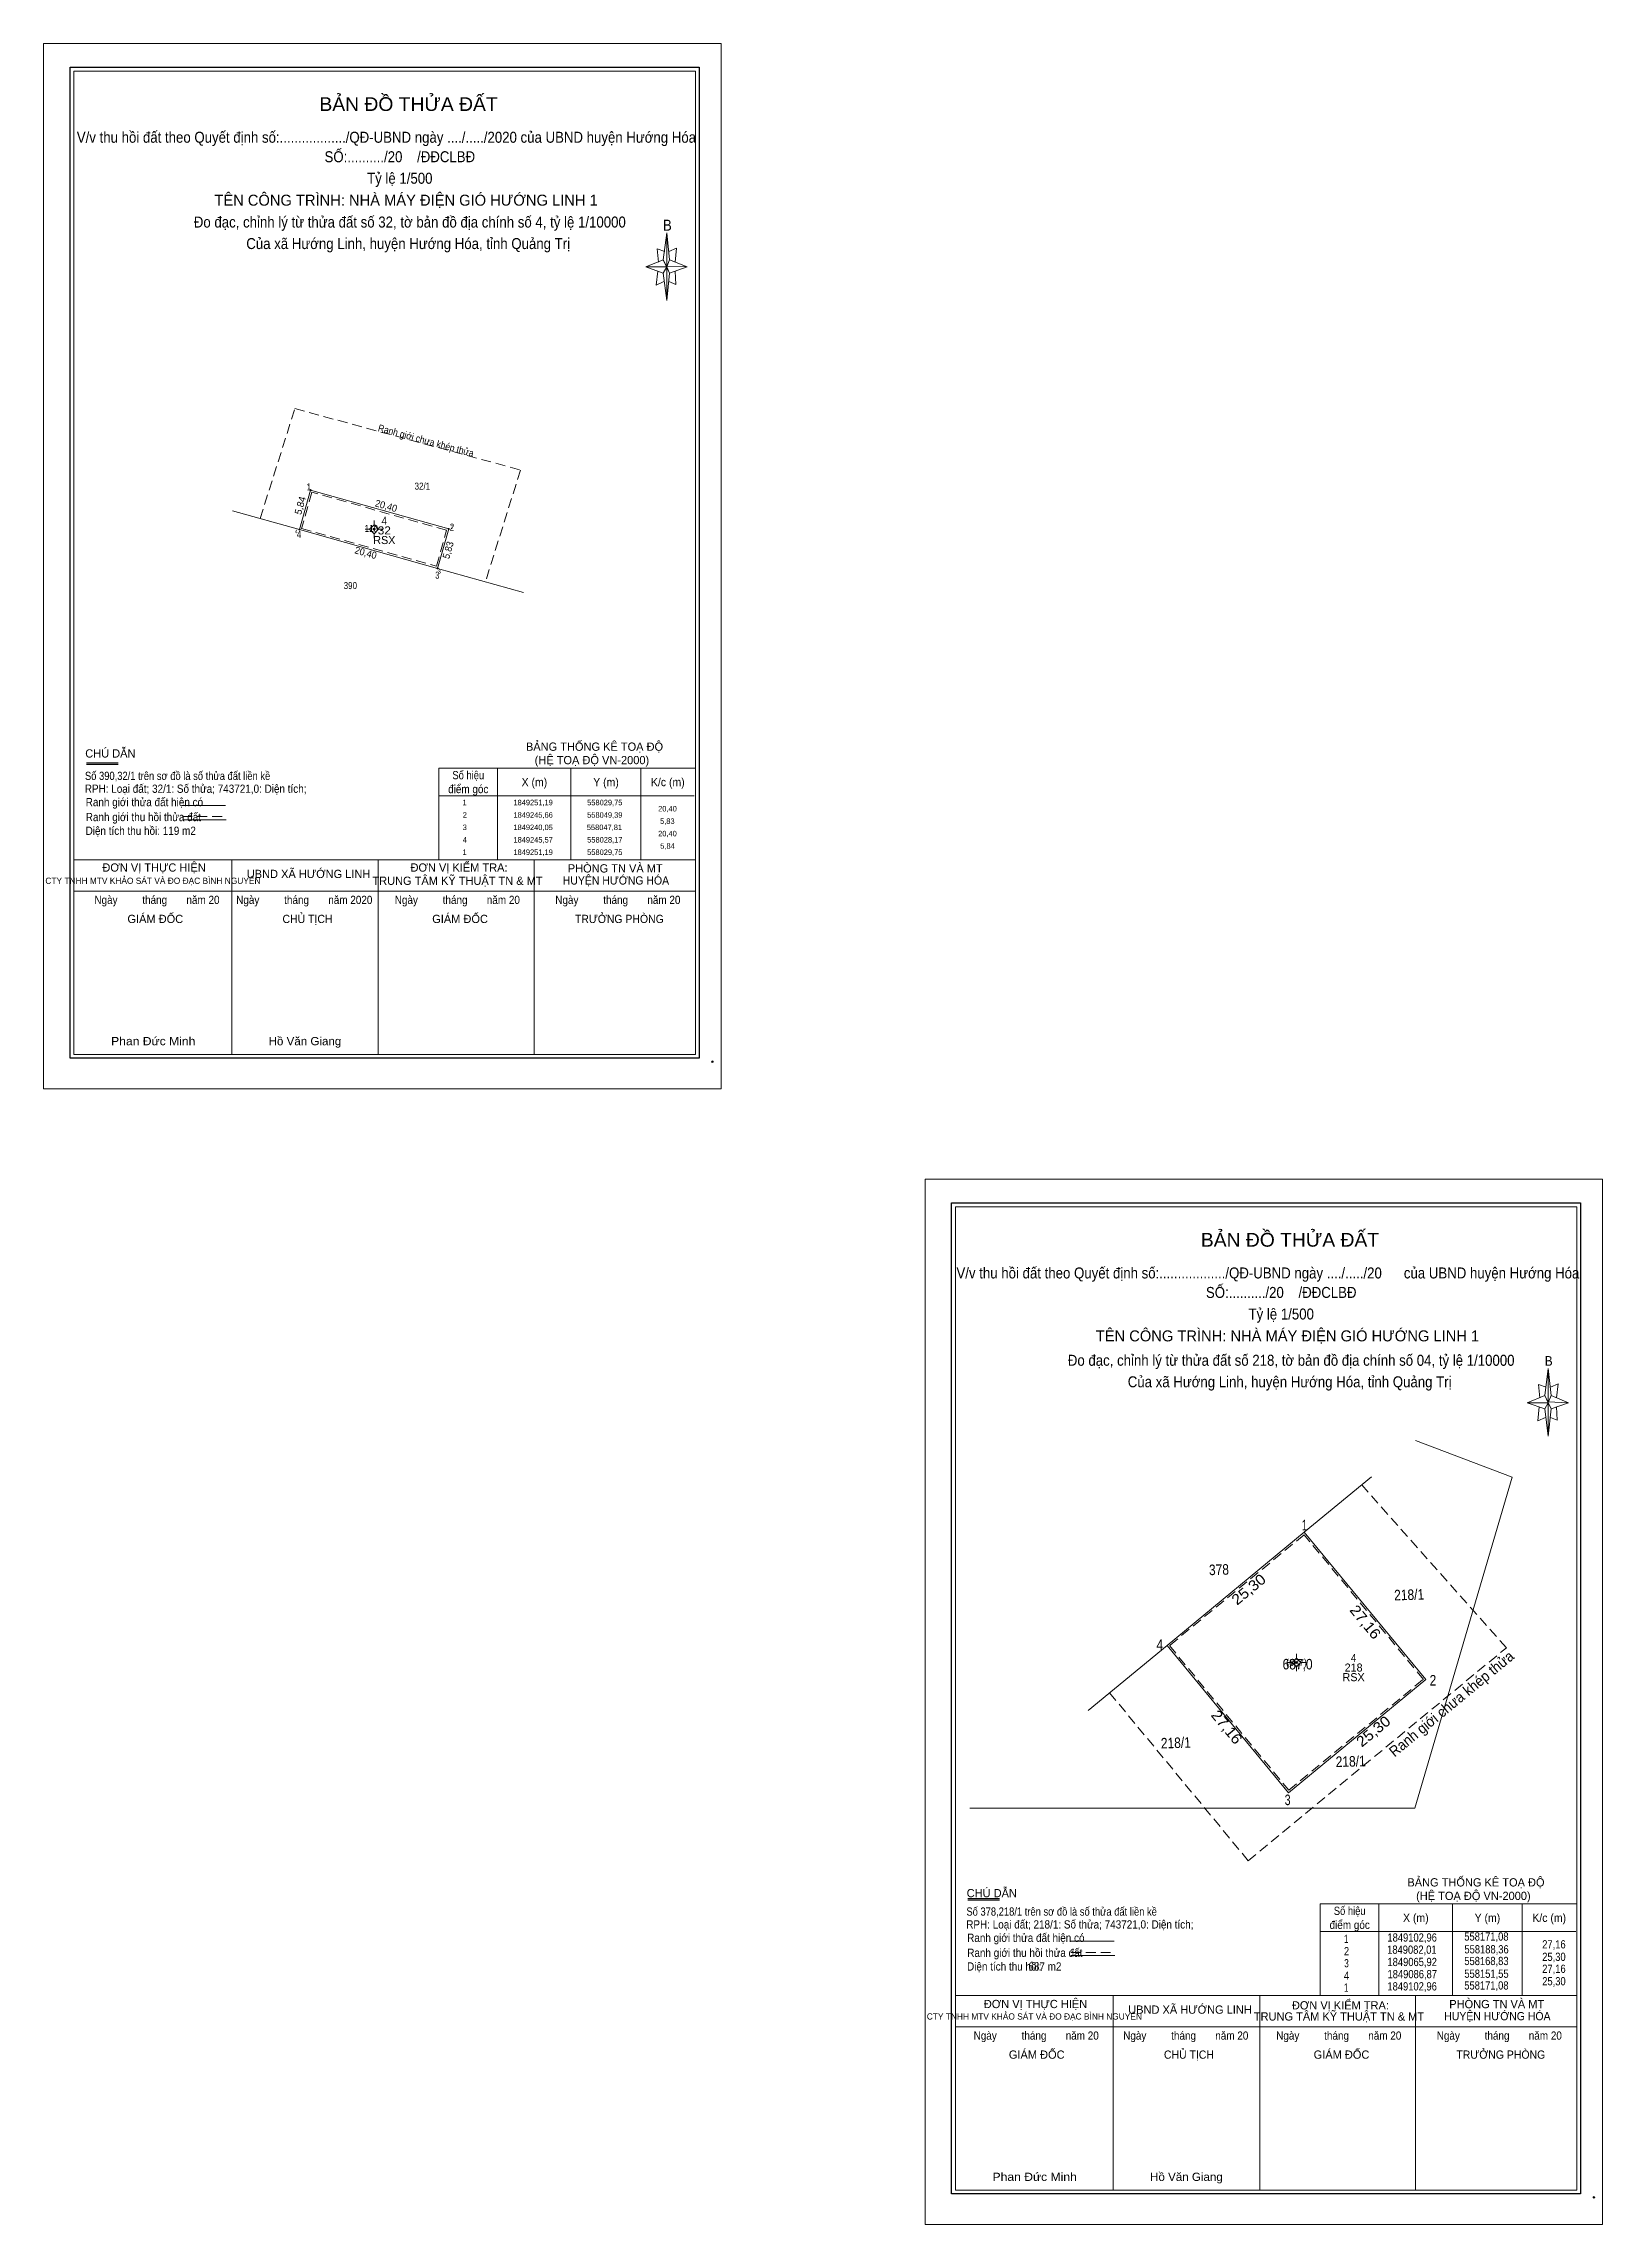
# Model space of a CAD drawing. Header units: metres. Extents: x 552890 to 558213, y 1847635 to 1849802.
# Drawn here: x 557991.8 to 558213.5, y 1849004.5 to 1849314.7 of the extents above; entities that cross this region are included whole.
import ezdxf
from ezdxf.enums import TextEntityAlignment as Align

# ---------------------------------------------------------------- set-up
doc = ezdxf.new("R2010")
doc.units = ezdxf.units.M
doc.header["$LTSCALE"] = 0.47
doc.header["$PDMODE"] = 32
doc.header["$PDSIZE"] = 0.235
doc.linetypes.add('MEDIUM_DASHED', pattern=[4.5, 3, -1.5])
for name, color, linetype, lineweight in [('1', 7, 'Continuous', 13), ('10', 7, 'Continuous', 13), ('11', 7, 'Continuous', 13), ('18', 7, 'Continuous', 13), ('2', 7, 'Continuous', 13)]:
    doc.layers.add(name, color=color, linetype=linetype, lineweight=lineweight)
for name, color, linetype in [('13', 7, 'Continuous'), ('15', 7, 'Continuous'), ('29', 7, 'Continuous'), ('30', 7, 'Continuous'), ('5', 7, 'Continuous'), ('59', 7, 'Continuous')]:
    doc.layers.add(name, color=color, linetype=linetype)

msp = doc.modelspace()

# ---------------------------------------------------------------- texts
at = {"layer": '1'}
for s, height, width, p in [('BẢN ĐỒ THỬA ĐẤT', 1.953, 1.05, (558043.68, 1849305.11)), ('V/v thu hồi đất theo Quyết định số:................../QĐ-UBND ngày ..../...../2020 của UBND huyện Hướng Hóa', 1.562, 0.9, (558040.535, 1849300.59)), ('SỐ:........../20    /ĐĐCLBĐ', 1.562, 0.9, (558042.44, 1849297.82)), ('Tỷ lệ 1/500', 1.562, 0.9, (558042.435, 1849294.76)), ('Đo đạc, chỉnh lý từ thửa đất số 32, tờ bản đồ địa chính số 4, tỷ lệ 1/10000', 1.562, 0.9, (558043.86, 1849288.53)), ('B', 1.562, 0.9, (558080.49, 1849288.08)), ('B', 1.562, 0.9, (558080.49, 1849288.08)), ('Của xã Hướng Linh, huyện Hướng Hóa, tỉnh Quảng Trị', 1.562, 0.9, (558043.63, 1849285.47)), ('điểm góc', 1.172, 0.9, (558052.175, 1849208.08)), ('điểm góc', 1.172, 0.9, (558052.175, 1849208.08)), ('Số hiệu', 1.172, 0.85, (558052.175, 1849210.06)), ('Số hiệu', 1.172, 0.85, (558052.175, 1849210.06)), ('X (m)', 1.172, 0.95, (558061.58, 1849209.07)), ('X (m)', 1.172, 0.95, (558061.58, 1849209.07)), ('Y (m)', 1.172, 0.95, (558071.765, 1849209.07)), ('Y (m)', 1.172, 0.95, (558071.765, 1849209.07)), ('K/c (m)', 1.172, 0.95, (558080.555, 1849209.07)), ('K/c (m)', 1.172, 0.95, (558080.555, 1849209.07)), ('HUYỆN HƯỚNG HÓA', 1.172, 0.95, (558073.175, 1849195.08)), ('HUYỆN HƯỚNG HÓA', 1.172, 0.95, (558073.175, 1849195.08)), ('Ngày         tháng       năm 20', 1.172, 0.9, (558007.9, 1849192.32)), ('Ngày         tháng       năm 2020', 1.172, 0.9, (558028.855, 1849192.32)), ('Ngày         tháng       năm 20', 1.172, 0.9, (558050.62, 1849192.32)), ('Ngày         tháng       năm 20', 1.172, 0.9, (558073.45, 1849192.32)), ('CHỦ TỊCH', 1.172, 0.95, (558029.31, 1849189.61)), ('TRƯỞNG PHÒNG', 1.172, 0.95, (558073.665, 1849189.61)), ('Phan Đức Minh', 1.172, 1.1, (558007.37, 1849172.23)), ('Hồ Văn Giang', 1.172, 1.05, (558028.945, 1849172.23)), ('BẢN ĐỒ THỬA ĐẤT', 1.953, 1.05, (558169.04, 1849143.58)), ('V/v thu hồi đất theo Quyết định số:................../QĐ-UBND ngày ..../...../20      của UBND huyện Hướng Hóa', 1.562, 0.9, (558165.9, 1849139.06)), ('SỐ:........../20    /ĐĐCLBĐ', 1.562, 0.9, (558167.795, 1849136.29)), ('Tỷ lệ 1/500', 1.562, 0.9, (558167.795, 1849133.22)), ('Đo đạc, chỉnh lý từ thửa đất số 218, tờ bản đồ địa chính số 04, tỷ lệ 1/10000', 1.562, 0.9, (558169.21, 1849126.64)), ('Của xã Hướng Linh, huyện Hướng Hóa, tỉnh Quảng Trị', 1.562, 0.9, (558168.995, 1849123.58)), ('B', 1.369, 0.9, (558205.84, 1849126.65)), ('điểm góc', 1.172, 0.9, (558177.535, 1849046.54)), ('Số hiệu', 1.172, 0.85, (558177.535, 1849048.53)), ('X (m)', 1.172, 0.95, (558186.94, 1849047.54)), ('Y (m)', 1.172, 0.95, (558197.12, 1849047.54)), ('K/c (m)', 1.172, 0.95, (558205.91, 1849047.54)), ('1', 1.172, 0.7, (558177.035, 1849044.56)), ('1849102,96', 1.172, 0.85, (558186.415, 1849044.74)), ('558171,08', 1.172, 0.85, (558196.975, 1849044.88)), ('27,16', 1.172, 0.85, (558206.58, 1849043.77)), ('2', 1.172, 0.85, (558177.08, 1849042.79)), ('3', 1.172, 0.75, (558177.075, 1849041.08)), ('1849082,01', 1.172, 0.85, (558186.375, 1849043.01)), ('1849065,92', 1.172, 0.85, (558186.42, 1849041.26)), ('558168,83', 1.172, 0.85, (558196.98, 1849041.4)), ('558188,36', 1.172, 0.85, (558196.995, 1849043.06)), ('25,30', 1.172, 0.85, (558206.58, 1849041.99)), ('27,16', 1.172, 0.85, (558206.58, 1849040.29)), ('4', 1.172, 0.85, (558177.085, 1849039.31)), ('1', 1.172, 0.7, (558177.035, 1849037.61)), ('1849102,96', 1.172, 0.85, (558186.415, 1849037.79)), ('1849086,87', 1.172, 0.85, (558186.43, 1849039.53)), ('558171,08', 1.172, 0.85, (558196.975, 1849037.92)), ('558151,55', 1.172, 0.85, (558196.985, 1849039.59)), ('25,30', 1.172, 0.85, (558206.58, 1849038.52)), ('HUYỆN HƯỚNG HÓA', 1.172, 0.95, (558198.535, 1849033.55)), ('Ngày         tháng       năm 20', 1.172, 0.9, (558132.95, 1849030.79)), ('Ngày         tháng       năm 20', 1.172, 0.9, (558154.22, 1849030.79)), ('Ngày         tháng       năm 20', 1.172, 0.9, (558175.98, 1849030.79)), ('Ngày         tháng       năm 20', 1.172, 0.9, (558198.81, 1849030.79)), ('CHỦ TỊCH', 1.172, 0.95, (558154.67, 1849028.08)), ('TRƯỞNG PHÒNG', 1.172, 0.95, (558199.025, 1849028.08)), ('Phan Đức Minh', 1.172, 1.1, (558132.73, 1849010.7)), ('Hồ Văn Giang', 1.172, 1.05, (558154.31, 1849010.7))]:
    msp.add_text(s, height=height, dxfattribs=dict(at, width=width)).set_placement(p, align=Align.CENTER)
for s, height, p in [('TÊN CÔNG TRÌNH: NHÀ MÁY ĐIỆN GIÓ HƯỚNG LINH 1', 1.562, (558043.325, 1849291.64)), ('CTY TNHH MTV KHẢO SÁT VÀ ĐO ĐẠC BÌNH NGUYÊN', 0.8875, (558007.325, 1849195.18)), ('ĐƠN VỊ THỰC HIỆN', 1.172, (558007.49, 1849196.92)), ('UBND XÃ HƯỚNG LINH', 1.172, (558029.46, 1849196.01)), ('TRUNG TÂM KỸ THUẬT TN & MT', 1.172, (558050.645, 1849195.04)), ('ĐƠN VỊ KIỂM TRA:', 1.172, (558050.86, 1849196.92)), ('PHÒNG TN VÀ MT', 1.172, (558073.08, 1849196.8)), ('PHÒNG TN VÀ MT', 1.172, (558073.08, 1849196.8)), ('GIÁM ĐỐC', 1.172, (558007.665, 1849189.61)), ('GIÁM ĐỐC', 1.172, (558007.665, 1849189.61)), ('GIÁM ĐỐC', 1.172, (558051.01, 1849189.61)), ('TÊN CÔNG TRÌNH: NHÀ MÁY ĐIỆN GIÓ HƯỚNG LINH 1', 1.562, (558168.685, 1849130.11)), ('ĐƠN VỊ THỰC HIỆN', 1.172, (558132.85, 1849035.28)), ('UBND XÃ HƯỚNG LINH', 1.172, (558154.82, 1849034.48)), ('ĐƠN VỊ KIỂM TRA:', 1.172, (558176.215, 1849035.09)), ('PHÒNG TN VÀ MT', 1.172, (558198.44, 1849035.27)), ('CTY TNHH MTV KHẢO SÁT VÀ ĐO ĐẠC BÌNH NGUYÊN', 0.8875, (558132.685, 1849033.65)), ('TRUNG TÂM KỸ THUẬT TN & MT', 1.172, (558176.005, 1849033.51)), ('GIÁM ĐỐC', 1.172, (558133.02, 1849028.08)), ('GIÁM ĐỐC', 1.172, (558176.37, 1849028.08))]:
    msp.add_text(s, height=height, dxfattribs=at).set_placement(p, align=Align.CENTER)
for s, rotation, width, p in [('Ranh giới chưa khép thửa', 344.767, 0.9, (558046.0336, 1849257.7509)), ('20,40', 344.274, 0.95, (558040.3595, 1849248.4665)), ('20,40', 344.301, 0.95, (558037.4597, 1849241.7872)), ('5,83', 74.271, 0.95, (558049.7878, 1849242.5195))]:
    msp.add_text(s, height=1, rotation=rotation, dxfattribs=dict(at, width=width)).set_placement(p, align=Align.CENTER)
msp.add_text('5,84', height=1, rotation=74.297, dxfattribs=at).set_placement((558028.7557, 1849248.8597), align=Align.CENTER)
for s, p in [('BẢNG THỐNG KÊ TOẠ ĐỘ', (558060.38, 1849214.11)), ('BẢNG THỐNG KÊ TOẠ ĐỘ', (558060.38, 1849214.11)), ('CHÚ DẪN', (557997.7, 1849213.15)), ('CHÚ DẪN', (557997.7, 1849213.15)), ('(HỆ TOẠ ĐỘ VN-2000)', (558061.62, 1849212.2)), ('(HỆ TOẠ ĐỘ VN-2000)', (558061.62, 1849212.2)), ('BẢNG THỐNG KÊ TOẠ ĐỘ', (558185.74, 1849052.58)), ('CHÚ DẪN', (558123.06, 1849051.05)), ('(HỆ TOẠ ĐỘ VN-2000)', (558186.98, 1849050.66))]:
    msp.add_text(s, height=1.172, dxfattribs=at).set_placement(p)
for s, width, p in [('Số 390,32/1 trên sơ đồ là số thửa đất liền kề', 0.85, (557997.66, 1849209.96)), ('RPH: Loại đất; 32/1: Số thửa; 743721,0: Diện tích;', 0.9, (557997.64, 1849208.13)), ('Ranh giới thửa đất hiện có', 0.9, (557997.77, 1849206.23)), ('Diện tích thu hồi: 119 m2', 0.9, (557997.75, 1849202.15)), ('Ranh giới thu hồi thửa đất', 0.9, (557997.78, 1849204.1)), ('Số 378,218/1 trên sơ đồ là số thửa đất liền kề', 0.85, (558123.02, 1849048.43)), ('RPH: Loại đất; 218/1: Số thửa; 743721,0: Diện tích;', 0.9, (558123, 1849046.6)), ('Ranh giới thửa đất hiện có', 0.9, (558123.13, 1849044.7)), ('Diện tích thu hồi:', 0.9, (558123.11, 1849040.62)), ('Ranh giới thu hồi thửa đất', 0.9, (558123.14, 1849042.57)), ('687 m2', 0.9, (558131.83, 1849040.62))]:
    msp.add_text(s, height=1.172, dxfattribs=dict(at, width=width)).set_placement(p)
at = {"layer": '13', "width": 0.85}
for s, p in [('378', (558158.9627, 1849096.8929)), ('218/1', (558186.0077, 1849093.3244)), ('218/1', (558152.8277, 1849072.2644)), ('218/1', (558177.6977, 1849069.6244))]:
    msp.add_text(s, height=1.5, rotation=1.702, dxfattribs=at).set_placement(p, align=Align.CENTER)
at = {"layer": '15'}
for s, width, p in [('32', 1.1, (558040.235, 1849244.88)), ('4', 0.9, (558040.23, 1849246.25)), ('4', 0.9, (558178.09, 1849084.52))]:
    msp.add_text(s, height=1.143, dxfattribs=dict(at, width=width)).set_placement(p, align=Align.CENTER)
for s, p in [('RSX', (558040.235, 1849243.51)), ('RSX', (558178.085, 1849081.78)), ('218', (558178.09, 1849083.15))]:
    msp.add_text(s, height=1.143, dxfattribs=at).set_placement(p, align=Align.CENTER)
at = {"layer": '18'}
for s, height, width, p in [('1', 1, 0.7, (558029.5, 1849251.15)), ('1', 0.5305, 0.7, (558029.495, 1849251.39)), ('2', 1, 0.85, (558049.855, 1849245.42)), ('2', 0.5305, 0.9, (558049.86, 1849245.65)), ('4', 0.5305, 0.9, (558027.71, 1849245.05)), ('4', 1, 0.85, (558028.095, 1849244.38)), ('3', 0.5305, 0.9, (558048.07, 1849239.32)), ('3', 1, 0.75, (558047.77, 1849238.59)), ('1', 1.5, 0.7, (558171.11, 1849103.23)), ('4', 1.5, 0.85, (558150.53, 1849086.22)), ('2', 1.5, 0.85, (558189.37, 1849081.16)), ('3', 1.5, 0.75, (558168.705, 1849064.15))]:
    msp.add_text(s, height=height, dxfattribs=dict(at, width=width)).set_placement(p, align=Align.CENTER)
at = {"layer": '2', "width": 1.1}
for s, rotation, p in [('25,30', 39.484, (558163.6381, 1849094.2562)), ('27,16', 309.517, (558179.1798, 1849089.7222)), ('27,16', 309.517, (558159.4698, 1849074.7822)), ('25,30', 39.484, (558181.3731, 1849074.0721))]:
    msp.add_text(s, height=1.5, rotation=rotation, dxfattribs=at).set_placement(p, align=Align.CENTER)
at = {"layer": '29', "width": 0.95}
msp.add_text('Ranh giới chưa khép thửa', height=1.5, rotation=39.537, dxfattribs=at).set_placement((558192.4826, 1849077.9966), align=Align.CENTER)
at = {"layer": '30', "width": 0.85}
for s, height, p in [('119', 1, (558038.39, 1849245.24)), ('687,0', 1.5, (558170.12, 1849083.45))]:
    msp.add_text(s, height=height, dxfattribs=at).set_placement(p, align=Align.CENTER)
at = {"layer": '5', "width": 0.95}
msp.add_text('(687)', height=1, dxfattribs=at).set_placement((558169.96, 1849083.94), align=Align.CENTER)
at = {"layer": '59'}
for s, height, width, p in [('32/1', 1, 0.85, (558045.645, 1849251.25)), ('390', 1, 0.85, (558035.4, 1849237.11)), (' 1', 0.7812, 0.8, (558051.5, 1849206.36)), (' 1849251,19', 0.7812, 0.85, (558061.25, 1849206.36)), (' 558029,75', 0.7812, 0.85, (558071.445, 1849206.36)), (' 20,40', 0.7812, 0.85, (558080.36, 1849205.48)), (' 3', 0.7812, 0.8, (558051.535, 1849202.83)), (' 2', 0.7812, 0.85, (558051.54, 1849204.59)), (' 1849245,66', 0.7812, 0.85, (558061.25, 1849204.59)), (' 1849240,05', 0.7812, 0.85, (558061.25, 1849202.83)), (' 558047,81', 0.7812, 0.85, (558071.395, 1849202.83)), (' 558049,39', 0.7812, 0.85, (558071.445, 1849204.59)), (' 20,40', 0.7812, 0.85, (558080.36, 1849201.94)), (' 5,83', 0.7812, 0.85, (558080.34, 1849203.71)), (' 4', 0.7812, 0.85, (558051.54, 1849201.06)), (' 1', 0.7812, 0.8, (558051.5, 1849199.29)), (' 1849251,19', 0.7812, 0.85, (558061.25, 1849199.29)), (' 1849245,57', 0.7812, 0.85, (558061.255, 1849201.06)), (' 558029,75', 0.7812, 0.85, (558071.445, 1849199.29)), (' 558028,17', 0.7812, 0.85, (558071.45, 1849201.06)), (' 5,84', 0.7812, 0.85, (558080.365, 1849200.18))]:
    msp.add_text(s, height=height, dxfattribs=dict(at, width=width)).set_placement(p, align=Align.CENTER)

# ---------------------------------------------------------------- hatches: boundary and pattern name
at = {"layer": '11'}
for points in [[(558038.9271, 1849245.6183, 1), (558038.6271, 1849245.6183, 1)], [(558170.1014, 1849084.4402, 1), (558169.8014, 1849084.4402, 1)]]:
    msp.add_hatch(color=256, dxfattribs=at).paths.add_polyline_path(points)
at = {"layer": '18'}
for points in [[(558029.8137, 1849251.19, 1), (558029.6863, 1849251.19, 1)], [(558029.8137, 1849251.19, 1), (558029.6863, 1849251.19, 1)], [(558028.2337, 1849245.57, 1), (558028.1063, 1849245.57, 1)], [(558028.2337, 1849245.57, 1), (558028.1063, 1849245.57, 1)], [(558049.4537, 1849245.66, 1), (558049.3263, 1849245.66, 1)], [(558049.4537, 1849245.66, 1), (558049.3263, 1849245.66, 1)], [(558047.8737, 1849240.05, 1), (558047.7463, 1849240.05, 1)], [(558047.8737, 1849240.05, 1), (558047.7463, 1849240.05, 1)]]:
    msp.add_hatch(color=256, dxfattribs=at).paths.add_polyline_path(points)

# ---------------------------------------------------------------- linework, layer by layer
at = {"layer": '1'}
for p, q in [((558079.91, 1849283.92), (558080.41, 1849287.79)), ((558079.91, 1849283.92), (558080.41, 1849287.79)), ((558080.81, 1849283.92), (558083.29, 1849282.92)), ((558080.81, 1849283.92), (558083.29, 1849282.92)), ((558079.91, 1849282.03), (558077.43, 1849282.92)), ((558079.91, 1849282.03), (558077.43, 1849282.92)), ((558080.81, 1849282.03), (558080.41, 1849278.15)), ((558080.81, 1849282.03), (558080.41, 1849278.15)), ((558081.7, 1849280.44), (558080.71, 1849280.84)), ((558081.7, 1849280.44), (558080.71, 1849280.84)), ((558081.6, 1849282.33), (558081.7, 1849280.44)), ((558081.6, 1849282.33), (558081.7, 1849280.44)), ((558018.63, 1849248.25), (558028.17, 1849245.57)), ((558047.81, 1849240.05), (558060.05, 1849236.6)), ((557997.86, 1849212.41), (558002.38, 1849212.41)), ((557997.86, 1849212.41), (558002.38, 1849212.41)), ((558056.34, 1849211.64), (558056.34, 1849198.62)), ((558056.34, 1849211.64), (558056.34, 1849198.62)), ((558066.77, 1849211.64), (558066.77, 1849198.62)), ((558066.77, 1849211.64), (558066.77, 1849198.62)), ((558076.71, 1849211.64), (558076.71, 1849198.62)), ((558076.71, 1849211.64), (558076.71, 1849198.62)), ((558011.42, 1849206.32), (558017.67, 1849206.32)), ((558011.42, 1849206.32), (558017.67, 1849206.32)), ((558047.99, 1849207.71), (558084.32, 1849207.71)), ((558011.51, 1849204.31), (558017.76, 1849204.31)), ((558011.51, 1849204.31), (558017.76, 1849204.31)), ((557996.1, 1849198.62), (558084.47, 1849198.62)), ((557996.1, 1849198.62), (558084.47, 1849198.62)), ((558018.53, 1849170.97), (558018.53, 1849198.62)), ((558018.53, 1849170.97), (558018.53, 1849198.62)), ((558039.38, 1849170.97), (558039.38, 1849198.62)), ((558039.38, 1849170.97), (558039.38, 1849198.62)), ((558061.54, 1849170.97), (558061.54, 1849198.62)), ((558061.54, 1849170.97), (558061.54, 1849198.62)), ((557996.1, 1849194.15), (558084.47, 1849194.15)), ((557996.1, 1849194.15), (558084.47, 1849194.15)), ((558205.27, 1849122.39), (558205.77, 1849126.26)), ((558206.17, 1849122.39), (558208.65, 1849121.39)), ((558205.27, 1849120.5), (558202.79, 1849121.39)), ((558206.17, 1849120.5), (558205.77, 1849116.62)), ((558207.06, 1849118.91), (558206.07, 1849119.3)), ((558206.96, 1849120.79), (558207.06, 1849118.91)), ((558171.08, 1849102.96), (558180.64, 1849110.85)), ((558140.32, 1849077.61), (558151.55, 1849086.87)), ((558123.22, 1849050.88), (558127.74, 1849050.88)), ((558181.7, 1849050.11), (558181.7, 1849037.09)), ((558192.13, 1849050.11), (558192.13, 1849037.09)), ((558202.07, 1849050.11), (558202.07, 1849037.09)), ((558137.79, 1849044.79), (558144.04, 1849044.79)), ((558173.35, 1849046.18), (558209.68, 1849046.18)), ((558137.89, 1849042.78), (558144.13, 1849042.78)), ((558121.46, 1849037.09), (558209.83, 1849037.09)), ((558143.89, 1849009.44), (558143.89, 1849037.09)), ((558164.74, 1849009.44), (558164.74, 1849037.09)), ((558186.9, 1849009.44), (558186.9, 1849037.09)), ((558121.46, 1849032.62), (558209.83, 1849032.62))]:
    msp.add_line(p, q, dxfattribs=at)
at = {"layer": '1', "lineweight": 25}
for p, q in [((557997.86, 1849212.19), (558002.38, 1849212.19)), ((557997.86, 1849212.19), (558002.38, 1849212.19)), ((558123.22, 1849050.66), (558127.74, 1849050.66))]:
    msp.add_line(p, q, dxfattribs=at)
at = {"layer": '1', "linetype": 'MEDIUM_DASHED'}
for p, q in [((558011.51, 1849204.74), (558017.8, 1849204.74)), ((558011.51, 1849204.74), (558017.8, 1849204.74)), ((558137.89, 1849043.2), (558144.17, 1849043.2))]:
    msp.add_line(p, q, dxfattribs=at)
at = {"layer": '1'}
for points in [[(557991.78, 1849314.69), (558088.12, 1849314.69), (558088.12, 1849166.05), (557991.78, 1849166.05)], [(557991.78, 1849314.69), (558088.12, 1849314.69), (558088.12, 1849166.05), (557991.78, 1849166.05)], [(557996.1, 1849310.79), (558084.47, 1849310.79), (558084.47, 1849170.93), (557996.1, 1849170.93)], [(557996.1, 1849310.79), (558084.47, 1849310.79), (558084.47, 1849170.93), (557996.1, 1849170.93)], [(558080.41, 1849287.79), (558080.81, 1849283.92), (558080.41, 1849282.92)], [(558080.41, 1849287.79), (558080.81, 1849283.92), (558080.41, 1849282.92)], [(558080.41, 1849282.92), (558077.43, 1849282.92), (558079.91, 1849283.92), (558080.81, 1849282.03), (558083.29, 1849282.92), (558080.41, 1849283.02)], [(558080.41, 1849282.92), (558077.43, 1849282.92), (558079.91, 1849283.92), (558080.81, 1849282.03), (558083.29, 1849282.92), (558080.41, 1849283.02)], [(558080.41, 1849282.92), (558080.41, 1849278.15), (558079.91, 1849282.03)], [(558080.41, 1849282.92), (558080.41, 1849278.15), (558079.91, 1849282.03)], [(558117.14, 1849153.16), (558213.47, 1849153.16), (558213.47, 1849004.52), (558117.14, 1849004.52)], [(558121.46, 1849149.26), (558209.83, 1849149.26), (558209.83, 1849009.4), (558121.46, 1849009.4)], [(558205.77, 1849126.26), (558206.17, 1849122.39), (558205.77, 1849121.39)], [(558205.77, 1849121.39), (558202.79, 1849121.39), (558205.27, 1849122.39), (558206.17, 1849120.5), (558208.65, 1849121.39), (558205.77, 1849121.49)], [(558205.77, 1849121.39), (558205.77, 1849116.62), (558205.27, 1849120.5)]]:
    msp.add_lwpolyline(points, close=True, dxfattribs=at)
at = {"layer": '1', "lineweight": 25}
for points in [[(557995.55, 1849311.33), (558085.01, 1849311.33), (558085.01, 1849170.39), (557995.55, 1849170.39)], [(557995.55, 1849311.33), (558085.01, 1849311.33), (558085.01, 1849170.39), (557995.55, 1849170.39)], [(558120.91, 1849149.8), (558210.37, 1849149.8), (558210.37, 1849008.86), (558120.91, 1849008.86)]]:
    msp.add_lwpolyline(points, close=True, dxfattribs=at)
at = {"layer": '1'}
for points in [[(558080.41, 1849282.92), (558079.91, 1849283.92), (558077.43, 1849282.92)], [(558080.41, 1849282.92), (558079.91, 1849283.92), (558077.43, 1849282.92)], [(558080.11, 1849285.11), (558079.02, 1849285.51), (558079.22, 1849283.62)], [(558080.11, 1849285.11), (558079.02, 1849285.51), (558079.22, 1849283.62)], [(558080.71, 1849285.11), (558081.8, 1849285.61), (558081.6, 1849283.62)], [(558080.71, 1849285.11), (558081.8, 1849285.61), (558081.6, 1849283.62)], [(558079.12, 1849282.33), (558078.92, 1849280.34), (558080.01, 1849280.84)], [(558079.12, 1849282.33), (558078.92, 1849280.34), (558080.01, 1849280.84)], [(558080.41, 1849282.92), (558080.81, 1849282.03), (558083.29, 1849282.92)], [(558080.41, 1849282.92), (558080.81, 1849282.03), (558083.29, 1849282.92)], [(558047.99, 1849198.62), (558047.99, 1849211.64), (558084.47, 1849211.64), (558084.47, 1849198.62)], [(558047.99, 1849198.62), (558047.99, 1849211.64), (558084.47, 1849211.64), (558084.47, 1849198.62)], [(558205.77, 1849121.39), (558205.27, 1849122.39), (558202.79, 1849121.39)], [(558205.47, 1849123.58), (558204.38, 1849123.98), (558204.58, 1849122.09)], [(558206.07, 1849123.58), (558207.16, 1849124.07), (558206.96, 1849122.09)], [(558204.48, 1849120.79), (558204.28, 1849118.81), (558205.37, 1849119.3)], [(558205.77, 1849121.39), (558206.17, 1849120.5), (558208.65, 1849121.39)], [(558173.35, 1849037.09), (558173.35, 1849050.11), (558209.83, 1849050.11), (558209.83, 1849037.09)]]:
    msp.add_lwpolyline(points, dxfattribs=at)
at = {"layer": '1', "linetype": 'MEDIUM_DASHED'}
for points in [[(558022.58, 1849247.14), (558027.51, 1849262.78), (558059.6, 1849254.04), (558054.61, 1849238.13)], [(558143.38, 1849080.13), (558163.1, 1849056.24), (558199.81, 1849086.53), (558179.24, 1849109.69)]]:
    msp.add_lwpolyline(points, dxfattribs=at)
for points in [[(558049.08, 1849245.49), (558029.92, 1849250.88), (558028.48, 1849245.74), (558047.64, 1849240.36)], [(558188.01, 1849082.04), (558171.05, 1849102.61), (558151.9, 1849086.84), (558168.86, 1849066.27)]]:
    msp.add_lwpolyline(points, close=True, dxfattribs=at)
at = {"layer": '1'}
for p in [(558086.9, 1849169.89), (558212.26, 1849008.36)]:
    msp.add_point(p, dxfattribs=at)
at = {"layer": '10'}
for p, q in [((558168.83, 1849065.92), (558188.35, 1849082.01)), ((558188.35, 1849082.01), (558188.36, 1849082.01)), ((558168.83, 1849065.92), (558168.84, 1849065.91))]:
    msp.add_line(p, q, dxfattribs=at)
msp.add_lwpolyline([(558049.39, 1849245.66), (558029.75, 1849251.19), (558028.17, 1849245.57), (558047.81, 1849240.05)], close=True, dxfattribs=at)
msp.add_lwpolyline([(558049.39, 1849245.66), (558029.75, 1849251.19), (558028.17, 1849245.57), (558047.81, 1849240.05)], close=True, dxfattribs=at)
for points in [[(558186.89, 1849115.99), (558200.62, 1849110.78), (558186.82, 1849063.74), (558123.49, 1849063.74)], [(558168.83, 1849065.92), (558151.55, 1849086.87), (558171.08, 1849102.96), (558188.35, 1849082.01)]]:
    msp.add_lwpolyline(points, dxfattribs=at)
at = {"layer": '11'}
for p, q in [((558038.78, 1849246.87), (558038.78, 1849246.24)), ((558038.15, 1849245.62), (558037.53, 1849245.62)), ((558038.78, 1849244.99), (558038.78, 1849244.37)), ((558040.03, 1849245.62), (558039.4, 1849245.62)), ((558169.95, 1849085.69), (558169.95, 1849085.07)), ((558169.33, 1849084.44), (558168.7, 1849084.44)), ((558169.95, 1849083.82), (558169.95, 1849083.19)), ((558171.2, 1849084.44), (558170.58, 1849084.44))]:
    msp.add_line(p, q, dxfattribs=at)
for points in [[(558038.78, 1849246.24), (558038.15, 1849245.62), (558038.78, 1849244.99), (558039.4, 1849245.62)], [(558169.95, 1849085.07), (558169.33, 1849084.44), (558169.95, 1849083.82), (558170.58, 1849084.44)]]:
    msp.add_lwpolyline(points, close=True, dxfattribs=at)
for centre in [(558038.7771, 1849245.6183), (558169.9514, 1849084.4402)]:
    msp.add_circle(centre, 0.15, dxfattribs=at)
at = {"layer": '18'}
for centre in [(558029.75, 1849251.19), (558029.75, 1849251.19), (558028.17, 1849245.57), (558028.17, 1849245.57), (558049.39, 1849245.66), (558049.39, 1849245.66), (558047.81, 1849240.05), (558047.81, 1849240.05)]:
    msp.add_circle(centre, 0.0637, dxfattribs=at)

msp.set_redraw_order([(e.dxf.handle, doc.entitydb.next_handle()) for e in msp.query("TEXT MTEXT ATTDEF DIMENSION ARC_DIMENSION")])  # texts and dimensions are drawn at this point

doc.saveas('drawing.dxf')
